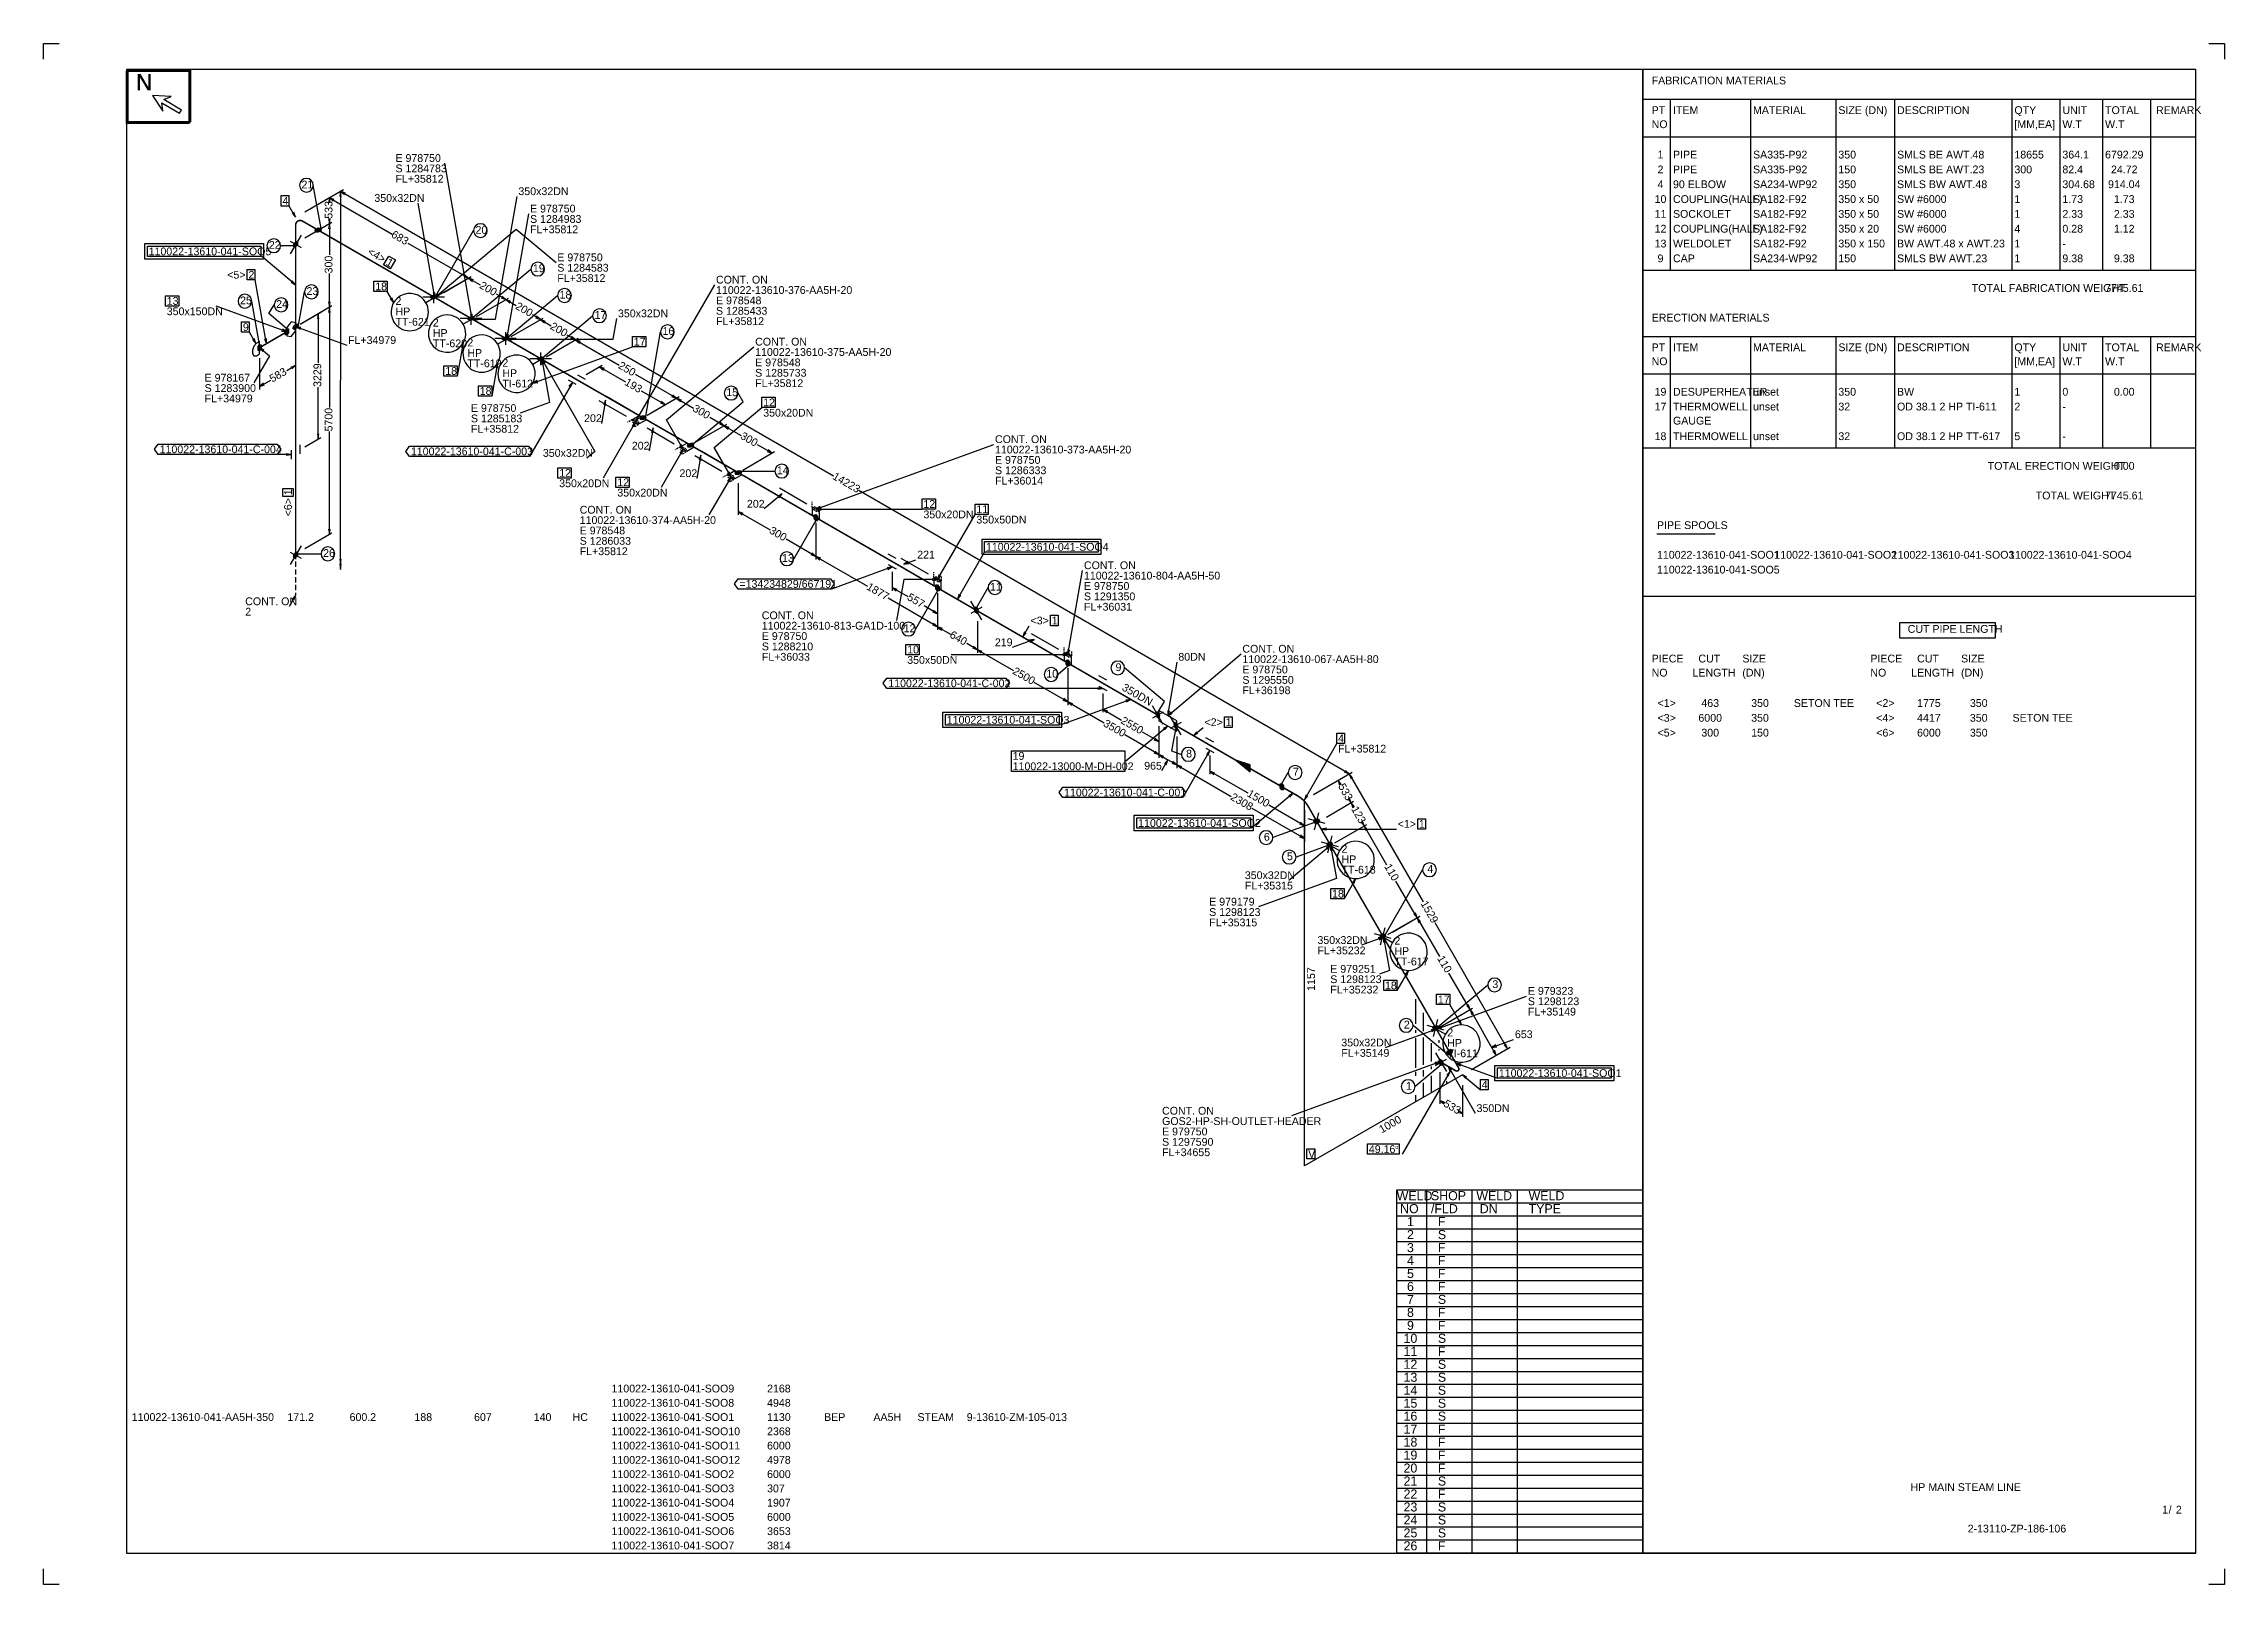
# Model space of a CAD drawing. Extents: x 0 to 841, y 0 to 594.
import ezdxf

# ---------------------------------------------------------------- set-up
doc = ezdxf.new("R2010")
doc.units = 0
doc.linetypes.add('GT100', pattern=[1, 0.666667, -0.333333])
doc.linetypes.add('GT110', pattern=[3, 2, -1])
doc.styles.add('HTX1', font='O8116901', dxfattribs={"width": 1.02})

msp = doc.modelspace()

# ---------------------------------------------------------------- texts
at = {"layer": 'GT_1', "style": 'HTX1', "width": 1.02}
for s, height, p in [('N', 6.25, (35.6, 576)), ('N', 6.25, (35.8, 576)), ('FABRICATION MATERIALS', 3, (620.129, 578.286)), ('PT', 3, (620.129, 566.857)), ('NO', 3, (620.129, 561.429)), ('ITEM', 3, (628.357, 566.857)), ('MATERIAL', 3, (659.214, 566.857)), ('SIZE (DN)', 3, (692.129, 566.857)), ('DESCRIPTION', 3, (714.757, 566.857)), ('QTY', 3, (760.014, 566.857)), ('[MM,EA]', 3, (760.014, 561.429)), ('W.T', 3, (778.529, 561.429)), ('UNIT', 3, (778.529, 566.857)), ('W.T', 3, (794.986, 561.429)), ('TOTAL', 3, (794.986, 566.857)), (' REMARK', 3, (813.5, 566.857)), ('S 1284783', 3, (135.686, 544.4)), ('E 978750', 3, (135.686, 548.4)), ('  2', 3, (620.129, 544)), ('  1', 3, (620.129, 549.714)), ('PIPE', 3, (628.357, 549.714)), ('PIPE', 3, (628.357, 544)), ('SA335-P92', 3, (659.214, 549.714)), ('SA335-P92', 3, (659.214, 544)), ('350', 3, (692.129, 549.714)), ('150', 3, (692.129, 544)), ('SMLS BE AWT.48', 3, (714.757, 549.714)), ('SMLS BE AWT.23', 3, (714.757, 544)), ('300', 3, (760.014, 544)), ('18655', 3, (760.014, 549.714)), ('364.1', 3, (778.529, 549.714)), ('82.4', 3, (778.529, 544)), ('6792.29', 3, (794.986, 549.714)), ('  24.72', 3, (794.986, 544)), ('21', 3, (99.457, 538.2)), ('FL+35812', 3, (135.686, 540.4)), ('350x32DN', 3, (183.1, 535.6)), ('  4', 3, (620.129, 538.286)), ('90 ELBOW', 3, (628.357, 538.286)), ('SA234-WP92', 3, (659.214, 538.286)), ('350', 3, (692.129, 538.286)), ('SMLS BW AWT.48', 3, (714.757, 538.286)), ('3', 3, (760.014, 538.286)), ('304.68', 3, (778.529, 538.286)), (' 914.04', 3, (794.986, 538.286)), ('4', 3, (92.143, 531.9)), ('350x32DN', 3, (127.543, 533)), ('E 978750', 3, (187.6, 528.9)), (' 10', 3, (620.129, 532.571)), (' 11', 3, (620.129, 526.857)), ('SOCKOLET', 3, (628.357, 526.857)), ('COUPLING(HALF)', 3, (628.357, 532.571)), ('SA182-F92', 3, (659.214, 532.571)), ('SA182-F92', 3, (659.214, 526.857)), ('350 x 50', 3, (692.129, 532.571)), ('350 x 50', 3, (692.129, 526.857)), ('SW #6000', 3, (714.757, 532.571)), ('SW #6000', 3, (714.757, 526.857)), ('1', 3, (760.014, 532.571)), ('1', 3, (760.014, 526.857)), ('2.33', 3, (778.529, 526.857)), ('1.73', 3, (778.529, 532.571)), ('   2.33', 3, (794.986, 526.857)), ('   1.73', 3, (794.986, 532.571)), ('20', 3, (166.571, 520.7)), ('S 1284983', 3, (187.6, 524.9)), ('FL+35812', 3, (187.6, 520.9)), (' 12', 3, (620.129, 521.143)), ('COUPLING(HALF)', 3, (628.357, 521.143)), ('SA182-F92', 3, (659.214, 521.143)), ('350 x 20', 3, (692.129, 521.143)), ('SW #6000', 3, (714.757, 521.143)), ('4', 3, (760.014, 521.143)), ('0.28', 3, (778.529, 521.143)), ('   1.12', 3, (794.986, 521.143)), ('110022-13610-041-SOO5', 3, (40.5, 512.4)), ('22', 3, (86.857, 514.9)), ('E 978750', 3, (198.1, 510.1)), (' 13', 3, (620.129, 515.429)), ('WELDOLET', 3, (628.357, 515.429)), ('SA182-F92', 3, (659.214, 515.429)), ('350 x 150', 3, (692.129, 515.429)), ('BW AWT.48 x AWT.23', 3, (714.757, 515.429)), ('1', 3, (760.014, 515.429)), ('-', 3, (778.529, 515.429)), ('<5>', 3, (70.814, 503.4)), ('2', 3, (78.974, 503.4)), ('19', 3, (188.671, 505.9)), ('S 1284583', 3, (198.1, 506.1)), ('FL+35812', 3, (198.1, 502.1)), ('  9', 3, (620.129, 509.714)), ('CAP', 3, (628.357, 509.714)), ('SA234-WP92', 3, (659.214, 509.714)), ('150', 3, (692.129, 509.714)), ('SMLS BW AWT.23', 3, (714.757, 509.714)), ('1', 3, (760.014, 509.714)), ('9.38', 3, (778.529, 509.714)), ('   9.38', 3, (794.986, 509.714)), ('13', 3, (47.486, 493.3)), ('25', 3, (75.757, 493.5)), ('23', 3, (101.371, 497.1)), ('18', 3, (127.886, 498.9)), ('2', 3, (135.715, 493.243)), ('18', 3, (198.971, 495.7)), ('CONT. ON', 3, (259.3, 501.5)), ('110022-13610-376-AA5H-20', 3, (259.3, 497.5)), ('E 978548', 3, (259.3, 493.5)), ('TOTAL FABRICATION WEIGHT', 3, (743.557, 498.286)), ('7745.61', 3, (794.986, 498.286)), ('350x150DN', 3, (47.486, 489.3)), ('24', 3, (89.671, 492.1)), ('TT-621', 3, (135.715, 485.243)), ('HP', 3, (135.715, 489.243)), ('2', 3, (150.115, 484.943)), ('17', 3, (212.471, 487.9)), ('350x32DN', 3, (221.5, 488.5)), ('S 1285433', 3, (259.3, 489.5)), ('FL+35812', 3, (259.3, 485.5)), ('ERECTION MATERIALS', 3, (620.129, 486.857)), ('9', 3, (76.843, 483.2)), ('FL+34979', 3, (117.4, 478.2)), ('TT-620', 3, (150.115, 476.943)), ('HP', 3, (150.115, 480.943)), ('2', 3, (163.415, 477.243)), ('17', 3, (227.6, 477.6)), ('16', 3, (238.671, 481.7)), ('CONT. ON', 3, (274.4, 477.6)), ('TT-619', 3, (163.415, 469.243)), ('HP', 3, (163.415, 473.243)), ('2', 3, (176.915, 469.443)), ('110022-13610-375-AA5H-20', 3, (274.4, 473.6)), ('E 978548', 3, (274.4, 469.6)), ('PT', 3, (620.129, 475.429)), ('NO', 3, (620.129, 470)), ('ITEM', 3, (628.357, 475.429)), ('MATERIAL', 3, (659.214, 475.429)), ('SIZE (DN)', 3, (692.129, 475.429)), ('DESCRIPTION', 3, (714.757, 475.429)), ('QTY', 3, (760.014, 475.429)), ('[MM,EA]', 3, (760.014, 470)), ('W.T', 3, (778.529, 470)), ('UNIT', 3, (778.529, 475.429)), ('W.T', 3, (794.986, 470)), ('TOTAL', 3, (794.986, 475.429)), (' REMARK', 3, (813.5, 475.429)), ('S 1283900', 3, (62.086, 459.7)), ('E 978167', 3, (62.086, 463.7)), ('18', 3, (154.886, 466.3)), ('TI-612', 3, (176.915, 461.443)), ('HP', 3, (176.915, 465.443)), ('S 1285733', 3, (274.4, 465.6)), ('FL+35812', 3, (274.4, 461.6)), ('FL+34979', 3, (62.086, 455.7)), ('E 978750', 3, (164.786, 452)), ('18', 3, (168.186, 458.6)), ('15', 3, (263.257, 458.1)), ('12', 3, (277.5, 454.2)), (' 19', 3, (620.129, 458.286)), (' 17', 3, (620.129, 452.571)), ('THERMOWELL', 3, (628.357, 452.571)), ('DESUPERHEATER', 3, (628.357, 458.286)), ('unset', 3, (659.214, 458.286)), ('unset', 3, (659.214, 452.571)), ('350', 3, (692.129, 458.286)), ('32', 3, (692.129, 452.571)), ('OD 38.1 2 HP TI-611', 3, (714.757, 452.571)), ('BW', 3, (714.757, 458.286)), ('2', 3, (760.014, 452.571)), ('1', 3, (760.014, 458.286)), ('0', 3, (778.529, 458.286)), ('   0.00', 3, (794.986, 458.286)), ('S 1285183', 3, (164.786, 448)), ('FL+35812', 3, (164.786, 444)), ('202', 3, (208.429, 448.1)), ('350x20DN', 3, (277.5, 450.2)), ('GAUGE', 3, (628.357, 447.143)), ('-', 3, (778.529, 452.571)), ('110022-13610-041-C-004', 3, (44.743, 436.1)), ('110022-13610-041-C-003', 3, (141.643, 435.3)), ('350x32DN', 3, (192.543, 434.7)), ('202', 3, (226.829, 437.5)), ('CONT. ON', 3, (366.9, 440)), ('110022-13610-373-AA5H-20', 3, (366.9, 436)), (' 18', 3, (620.129, 441.143)), ('THERMOWELL', 3, (628.357, 441.143)), ('unset', 3, (659.214, 441.143)), ('32', 3, (692.129, 441.143)), ('OD 38.1 2 HP TT-617', 3, (714.757, 441.143)), ('5', 3, (760.014, 441.143)), ('-', 3, (778.529, 441.143)), ('12', 3, (198.843, 427)), ('202', 3, (245.229, 426.9)), ('14', 3, (282.771, 428)), ('S 1286333', 3, (366.9, 428)), ('E 978750', 3, (366.9, 432)), ('TOTAL ERECTION WEIGHT', 3, (749.729, 429.714)), ('   0.00', 3, (794.986, 429.714)), ('350x20DN', 3, (198.843, 423)), ('350x20DN', 3, (221.243, 419.4)), ('12', 3, (221.243, 423.4)), ('FL+36014', 3, (366.9, 424)), ('TOTAL WEIGHT', 3, (768.243, 418.286)), ('7745.61', 3, (794.986, 418.286)), ('CONT. ON', 3, (206.729, 412.8)), ('202', 3, (271.229, 415.1)), ('350x20DN', 3, (339.3, 411)), ('12', 3, (339.3, 415)), ('11', 3, (359.7, 413)), ('S 1286033', 3, (206.729, 400.8)), ('110022-13610-374-AA5H-20', 3, (206.729, 408.8)), ('E 978548', 3, (206.729, 404.8)), ('350x50DN', 3, (359.7, 409)), ('PIPE SPOOLS', 3, (622.186, 406.857)), ('26', 3, (107.771, 396.1)), ('FL+35812', 3, (206.729, 396.8)), ('13', 3, (284.757, 394.2)), ('221', 3, (336.9, 395.5)), ('110022-13610-041-SOO4', 3, (363.4, 398.5)), ('110022-13610-041-SOO1', 3, (622.186, 395.429)), ('110022-13610-041-SOO2', 3, (667.443, 395.429)), ('110022-13610-041-SOO3', 3, (712.7, 395.429)), ('110022-13610-041-SOO4', 3, (757.957, 395.429)), ('=134234829/667191', 3, (268.329, 384.2)), ('CONT. ON', 3, (401.2, 391.4)), ('110022-13610-804-AA5H-50', 3, (401.2, 387.4)), ('110022-13610-041-SOO5', 3, (622.186, 389.714)), ('CONT. ON', 3, (77.743, 377.5)), ('11', 3, (364.971, 383.1)), ('S 1291350', 3, (401.2, 379.4)), ('E 978750', 3, (401.2, 383.4)), ('2', 3, (77.743, 373.5)), ('CONT. ON', 3, (276.971, 372.1)), ('110022-13610-813-GA1D-100', 3, (276.971, 368.1)), ('12', 3, (331.657, 367.1)), ('<3>', 3, (380.6, 370.1)), ('1', 3, (388.76, 370.1)), ('FL+36031', 3, (401.2, 375.4)), ('S 1288210', 3, (276.971, 360.1)), ('E 978750', 3, (276.971, 364.1)), ('10', 3, (333.043, 358.9)), ('219', 3, (366.829, 361.7)), ('CONT. ON', 3, (462.3, 359.2)), ('CUT PIPE LENGTH', 3, (718.871, 366.857)), ('FL+36033', 3, (276.971, 356.1)), ('350x50DN', 3, (333.043, 354.9)), ('9', 3, (413.386, 352.1)), ('80DN', 3, (437.6, 356.1)), ('110022-13610-067-AA5H-80', 3, (462.3, 355.2)), ('E 978750', 3, (462.3, 351.2)), ('PIECE', 3, (620.129, 355.429)), ('     CUT', 3, (632.471, 355.429)), ('SIZE', 3, (655.1, 355.429)), ('PIECE', 3, (704.471, 355.429)), ('     CUT', 3, (716.814, 355.429)), ('SIZE', 3, (739.443, 355.429)), ('110022-13610-041-C-002', 3, (325.743, 345.9)), ('10', 3, (386.657, 349.6)), ('S 1295550', 3, (462.3, 347.2)), ('FL+36198', 3, (462.3, 343.2)), ('NO', 3, (620.129, 350)), ('   LENGTH', 3, (632.471, 350)), ('(DN)', 3, (655.1, 350)), ('NO', 3, (704.471, 350)), ('   LENGTH', 3, (716.814, 350)), ('(DN)', 3, (739.443, 350)), ('  <1>', 3, (620.129, 338.286)), ('      463', 3, (632.471, 338.286)), ('   350', 3, (655.1, 338.286)), ('   SETON TEE', 3, (671.557, 338.286)), ('  <2>', 3, (704.471, 338.286)), ('     1775', 3, (716.814, 338.286)), ('   350', 3, (739.443, 338.286)), ('110022-13610-041-SOO3', 3, (348.3, 331.8)), ('<2>', 3, (447.7, 330.9)), ('1', 3, (455.86, 330.9)), ('  <3>', 3, (620.129, 332.571)), ('  <5>', 3, (620.129, 326.857)), ('     6000', 3, (632.471, 332.571)), ('      300', 3, (632.471, 326.857)), ('   350', 3, (655.1, 332.571)), ('   150', 3, (655.1, 326.857)), ('  <4>', 3, (704.471, 332.571)), ('  <6>', 3, (704.471, 326.857)), ('     4417', 3, (716.814, 332.571)), ('     6000', 3, (716.814, 326.857)), ('   350', 3, (739.443, 332.571)), ('   350', 3, (739.443, 326.857)), ('   SETON TEE', 3, (755.9, 332.571)), ('19', 3, (373.7, 317.9)), ('8', 3, (440.6, 318.8)), ('4', 3, (499.2, 324.7)), ('FL+35812', 3, (499.2, 320.7)), ('110022-13000-M-DH-002', 3, (373.7, 313.9)), ('965', 3, (424.429, 314.1)), ('7', 3, (481.8, 311.8)), ('110022-13610-041-C-001', 3, (393.543, 303.8)), ('110022-13610-041-SOO2', 3, (422.1, 292)), ('<1>', 3, (522.2, 291.7)), ('1', 3, (530.36, 291.7)), ('6', 3, (470.586, 286.7)), ('5', 3, (479.486, 279.2)), ('2', 3, (500.514, 282.043)), ('HP', 3, (500.514, 278.043)), ('350x32DN', 3, (463.243, 271.9)), ('FL+35315', 3, (463.243, 267.9)), ('TT-618', 3, (500.514, 274.043)), ('4', 3, (533.6, 274.3)), ('S 1298123', 3, (449.486, 257.7)), ('E 979179', 3, (449.486, 261.7)), ('18', 3, (496.886, 264.8)), ('FL+35315', 3, (449.486, 253.7)), ('350x32DN', 3, (491.243, 246.9)), ('FL+35232', 3, (491.243, 242.9)), ('2', 3, (520.914, 246.643)), ('HP', 3, (520.914, 242.643)), ('E 979251', 3, (496.186, 235.8)), ('TT-617', 3, (520.914, 238.643)), ('S 1298123', 3, (496.186, 231.8)), ('FL+35232', 3, (496.186, 227.8)), ('18', 3, (517.286, 229.4)), ('3', 3, (558.7, 229.9)), ('E 979323', 3, (572.4, 227.3)), ('17', 3, (537.686, 224)), ('S 1298123', 3, (572.4, 223.3)), ('FL+35149', 3, (572.4, 219.3)), ('350x32DN', 3, (500.443, 207.4)), ('2', 3, (524.586, 214.3)), ('2', 3, (541.314, 211.243)), ('653', 3, (567.4, 210.6)), ('FL+35149', 3, (500.443, 203.4)), ('TI-611', 3, (541.314, 203.243)), ('HP', 3, (541.314, 207.243)), ('1', 3, (525.386, 190.7)), ('4', 3, (554.6, 191.2)), ('110022-13610-041-SOO1', 3, (561.2, 195.6)), ('350DN', 3, (552.6, 182.1)), ('GOS2-HP-SH-OUTLET-HEADER', 3, (431.329, 177.1)), ('CONT. ON', 3, (431.329, 181.1)), ('S 1297590', 3, (431.329, 169.1)), ('E 979750', 3, (431.329, 173.1)), ('49.16', 3, (511.057, 166.3)), ('o', 1.5, (521.257, 167.8)), ('FL+34655', 3, (431.329, 165.1)), ('V', 3, (487.672, 164.43)), ('WELD', 3.5, (521.8, 148.1)), (' SHOP', 3.5, (533.7, 148.1)), (' WELD', 3.5, (551.2, 148.1)), ('   WELD', 3.5, (568.7, 148.1)), (' NO', 3.5, (521.8, 143.1)), (' /FLD', 3.5, (533.7, 143.1)), ('  DN', 3.5, (551.2, 143.1)), ('   TYPE', 3.5, (568.7, 143.1)), ('   2', 3.5, (521.8, 133.1)), ('   1', 3.5, (521.8, 138.1)), ('   S', 3.5, (533.7, 133.1)), ('   F', 3.5, (533.7, 138.1)), ('   4', 3.5, (521.8, 123.1)), ('   3', 3.5, (521.8, 128.1)), ('   F', 3.5, (533.7, 128.1)), ('   F', 3.5, (533.7, 123.1)), ('   5', 3.5, (521.8, 118.1)), ('   F', 3.5, (533.7, 118.1)), ('   6', 3.5, (521.8, 113.1)), ('   7', 3.5, (521.8, 108.1)), ('   S', 3.5, (533.7, 108.1)), ('   F', 3.5, (533.7, 113.1)), ('   8', 3.5, (521.8, 103.1)), ('   9', 3.5, (521.8, 98.1)), ('   F', 3.5, (533.7, 103.1)), ('   F', 3.5, (533.7, 98.1)), ('  10', 3.5, (521.8, 93.1)), ('   S', 3.5, (533.7, 93.1)), ('  11', 3.5, (521.8, 88.1)), ('  12', 3.5, (521.8, 83.1)), ('   S', 3.5, (533.7, 83.1)), ('   F', 3.5, (533.7, 88.1)), ('110022-13610-041-SOO9', 3, (219, 74)), ('2168', 3, (279, 74)), ('  13', 3.5, (521.8, 78.1)), ('  14', 3.5, (521.8, 73.1)), ('   S', 3.5, (533.7, 78.1)), ('   S', 3.5, (533.7, 73.1)), ('110022-13610-041-SOO8', 3, (219, 68.5)), ('4948', 3, (279, 68.5)), ('  15', 3.5, (521.8, 68.1)), ('   S', 3.5, (533.7, 68.1)), ('110022-13610-041-AA5H-350', 3, (34, 63)), ('171.2', 3, (94, 63)), ('600.2', 3, (118, 63)), ('188', 3, (143, 63)), ('607', 3, (166, 63)), ('140', 3, (189, 63)), ('HC', 3, (204, 63)), ('110022-13610-041-SOO1', 3, (219, 63)), ('110022-13610-041-SOO10', 3, (219, 57.5)), ('2368', 3, (279, 57.5)), ('1130', 3, (279, 63)), ('BEP', 3, (301, 63)), ('AA5H', 3, (320, 63)), ('STEAM', 3, (337, 63)), ('9-13610-ZM-105-013', 3, (356, 63)), ('  16', 3.5, (521.8, 63.1)), ('  17', 3.5, (521.8, 58.1)), ('   S', 3.5, (533.7, 63.1)), ('   F', 3.5, (533.7, 58.1)), ('110022-13610-041-SOO11', 3, (219, 52)), ('6000', 3, (279, 52)), ('  18', 3.5, (521.8, 53.1)), ('  19', 3.5, (521.8, 48.1)), ('   F', 3.5, (533.7, 53.1)), ('   F', 3.5, (533.7, 48.1)), ('110022-13610-041-SOO12', 3, (219, 46.5)), ('110022-13610-041-SOO2', 3, (219, 41)), ('4978', 3, (279, 46.5)), ('6000', 3, (279, 41)), ('  20', 3.5, (521.8, 43.1)), ('   F', 3.5, (533.7, 43.1)), ('110022-13610-041-SOO3', 3, (219, 35.5)), ('307', 3, (279, 35.5)), ('  21', 3.5, (521.8, 38.1)), ('  22', 3.5, (521.8, 33.1)), ('   S', 3.5, (533.7, 38.1)), ('   F', 3.5, (533.7, 33.1)), ('HP MAIN STEAM LINE', 3, (720, 36)), ('110022-13610-041-SOO4', 3, (219, 30)), ('110022-13610-041-SOO5', 3, (219, 24.5)), ('6000', 3, (279, 24.5)), ('1907', 3, (279, 30)), ('  23', 3.5, (521.8, 28.1)), ('  24', 3.5, (521.8, 23.1)), ('   S', 3.5, (533.7, 28.1)), ('   S', 3.5, (533.7, 23.1)), ('1', 3, (817, 27.3)), ('/', 3, (819.5, 27.3)), ('2', 3, (822.3, 27.3)), ('110022-13610-041-SOO6', 3, (219, 19)), ('3653', 3, (279, 19)), ('  25', 3.5, (521.8, 18.1)), ('   S', 3.5, (533.7, 18.1)), ('2-13110-ZP-186-106', 3, (742, 20)), ('110022-13610-041-SOO7', 3, (219, 13.5)), ('3814', 3, (279, 13.5)), ('  26', 3.5, (521.8, 13.1)), ('   F', 3.5, (533.7, 13.1))]:
    msp.add_text(s, height=height, dxfattribs=at).set_placement(p)
for s, rotation, p in [('533', 90, (111.39, 526.514)), ('683', -30, (133.768, 519.604)), ('<4>', -30, (124.671, 512.927)), ('300', 90, (111.39, 505.414)), ('1', -30, (131.738, 508.847)), ('200', -30, (167.818, 499.954)), ('200', -30, (181.668, 491.954)), ('200', -30, (195.068, 484.204)), ('250', -30, (221.318, 469.054)), ('583', 30, (88.178, 463.268)), ('3229', 90, (107.06, 461.636)), ('193', -30, (223.788, 462.604)), ('300', -30, (250.018, 452.504)), ('5700', 90, (111.39, 444.486)), ('300', -30, (268.418, 441.904)), ('1', 90, (95.75, 419.917)), ('14223', -30, (303.967, 426.332)), ('<6>', 90, (95.75, 411.757)), ('300', -30, (279.578, 405.454)), ('1877', -30, (317.087, 383.768)), ('557', -30, (332.728, 379.754)), ('640', -30, (349.128, 365.254)), ('2500', -30, (373.387, 351.268)), ('350DN', -30, (415.571, 344.927)), ('3500', -30, (408.387, 331.068)), ('2550', -30, (415.137, 332.168)), ('2308', -30, (457.437, 302.718)), ('1500', -30, (463.837, 304.018)), ('533', -60, (499.108, 307.722)), ('123', -60, (504.158, 298.922)), ('110', -60, (516.908, 276.772)), ('1529', -60, (530.924, 262.463)), ('1157', 90, (490.286, 228.814)), ('110', -60, (537.308, 241.372)), ('533', -30, (539.578, 184.504)), ('1000', 30, (516.071, 173.819))]:
    msp.add_text(s, height=3, rotation=rotation, dxfattribs=at).set_placement(p)

# ---------------------------------------------------------------- linework, layer by layer
at = {"layer": 'GT_1', "flags": 128}
for points in [[(0, 588), (0, 594), (6, 594)], [(835, 594), (841, 594), (841, 588)], [(32, 12), (830, 12), (830, 12), (616.7, 12), (616.7, 584), (32, 584), (32, 12)], [(56, 583.2), (56, 563.2), (32, 563.2), (32, 583.4), (56.2, 583.4), (56.2, 563.4), (32.2, 563.4), (32.2, 583.6), (56.4, 583.6), (56.4, 563.6), (32.4, 563.6), (32.4, 583.8), (56.6, 583.8), (56.6, 563.8), (32.6, 563.8), (32.6, 584)], [(830, 12), (830, 584), (616.7, 584), (616.7, 12), (830, 12)], [(42, 574), (46, 568), (45.6, 571.2), (52.4, 567.2), (53.2, 568.4), (46.4, 572.4), (49.2, 573.6), (42, 574)], [(616.7, 572.571), (830, 572.571)], [(627.329, 572.571), (627.329, 506.688)], [(658.186, 572.571), (658.186, 506.688)], [(691.1, 572.571), (691.1, 506.688)], [(713.729, 572.571), (713.729, 506.688)], [(758.986, 572.571), (758.986, 506.688)], [(777.5, 572.571), (777.5, 506.688)], [(793.957, 572.571), (793.957, 506.688)], [(812.471, 572.571), (812.471, 506.688)], [(616.7, 558.117), (830, 558.117)], [(165.3, 487.8), (154.7, 547.9)], [(107, 522.7), (104, 539.4)], [(91.6, 535.4), (94.6, 535.4), (94.6, 531.4), (91.6, 531.4), (91.6, 535.4)], [(97.2, 527.1), (94.7, 531.4)], [(100.7, 529.1), (115.6, 537.7)], [(100.7, 529.1), (115.6, 537.7)], [(100.7, 529.1), (111.2, 535.2)], [(100.7, 529.1), (111.2, 535.2)], [(110.5, 532.6), (110.2, 534.6), (109.9, 532.6)], [(112.1, 533.9), (110.2, 534.6), (111.7, 533.3)], [(110.2, 534.6), (134.4, 520.6)], [(110.2, 534.6), (110.2, 533.7)], [(114.8, 535.1), (114.5, 537.1), (114.2, 535.1)], [(116.4, 536.4), (114.5, 537.1), (116, 535.8)], [(114.5, 537.1), (304.6, 427.4)], [(114.5, 537.1), (114.5, 464.2)], [(150.9, 496.1), (144.5, 532.5)], [(165.3, 487.8), (174.3, 487.8), (182.6, 535.1)], [(95.9, 528.6), (97.2, 527.1), (96.5, 529)], [(100.7, 519.1), (111.2, 525.2)], [(100.7, 519.1), (111.2, 525.2)], [(104.6, 522.1), (104.8, 521.5), (105.9, 521.4), (107.2, 522.1), (107, 522.7), (105.9, 522.8), (104.6, 522.1)], [(104.633, 522), (107.014, 522)], [(104.7, 521.8), (106.643, 521.8)], [(104.767, 521.6), (106.271, 521.6)], [(104.786, 522.2), (107.167, 522.2)], [(105.157, 522.4), (107.1, 522.4)], [(105.529, 522.6), (107.033, 522.6)], [(109.9, 526.6), (110.2, 524.6), (110.5, 526.6)], [(110.5, 522.6), (110.2, 524.6), (109.9, 522.6)], [(110.2, 524.6), (110.2, 526.5)], [(110.2, 524.6), (110.2, 512.6)], [(150.9, 496.1), (182.3, 522.5), (197.6, 509.6)], [(151.3, 496.8), (165.8, 521.9)], [(178.6, 480.1), (187.1, 528.4)], [(39, 516.9), (84.8, 516.9), (84.8, 510.9), (39, 510.9), (39, 516.9)], [(40, 515.9), (83.8, 515.9), (83.8, 511.9), (40, 511.9), (40, 515.9)], [(96.4, 516.1), (91.4, 516.1)], [(99.3, 520.2), (95.1, 513)], [(95.1, 517.8), (99.3, 515.4)], [(96.4, 516.6), (96.4, 515.7), (97.2, 515.7), (98, 516.6), (98, 517.6), (97.2, 517.6), (96.4, 516.6)], [(96.4, 516.6), (98, 516.6)], [(96.4, 516.4), (97.822, 516.4)], [(96.4, 516.2), (97.644, 516.2)], [(96.4, 516), (97.467, 516)], [(96.4, 515.8), (97.289, 515.8)], [(96.56, 516.8), (98, 516.8)], [(96.72, 517), (98, 517)], [(96.88, 517.2), (98, 517.2)], [(97.04, 517.4), (98, 517.4)], [(97.2, 517.6), (98, 517.6)], [(163.9, 503.6), (140.6, 517)], [(78.5, 506.9), (81.5, 506.9), (81.5, 502.9), (78.5, 502.9), (78.5, 506.9)], [(97.2, 501), (84.2, 511.9)], [(110.2, 492.4), (110.2, 505.4)], [(133.1, 512.1), (135.7, 510.6), (133.7, 507.2), (131.1, 508.7), (133.1, 512.1)], [(162, 504.3), (163.9, 503.6), (162.4, 504.9)], [(165.7, 488.5), (187.9, 507.1)], [(616.7, 506.688), (830, 506.688)], [(47, 496.8), (52.1, 496.8), (52.1, 492.8), (47, 492.8), (47, 496.8)], [(85.9, 478.3), (81.6, 502.9)], [(95.5, 502), (97.2, 501), (95.9, 502.5)], [(98.3, 485.5), (100.6, 498.3)], [(127.4, 502.4), (132.5, 502.4), (132.5, 498.4), (127.4, 498.4), (127.4, 502.4)], [(135, 494.1), (132.5, 498.4)], [(154.6, 496.3), (146.3, 496.3)], [(150.1, 495.6), (149.2, 496.1), (149.7, 496.8), (150.9, 497.1), (151.7, 496.6), (151.3, 495.9), (150.1, 495.6)], [(149.271, 496.2), (151.471, 496.2)], [(149.414, 496.4), (151.586, 496.4)], [(149.557, 496.6), (151.7, 496.6)], [(149.7, 496.8), (151.38, 496.8)], [(150.2, 498), (150.9, 496.1), (150.9, 498.1)], [(150.5, 493.9), (150.5, 498.7)], [(150.5, 497), (151.06, 497)], [(152.2, 497.6), (150.9, 496.1), (152.6, 497.1)], [(152.6, 497.1), (164.9, 504.2)], [(154.4, 498.1), (164.9, 504.2)], [(165.8, 502.9), (163.9, 503.6), (165.4, 502.3)], [(163.9, 503.6), (168.4, 501)], [(178.3, 495.3), (174.7, 497.4)], [(176.4, 496), (178.3, 495.3), (176.8, 496.6)], [(179, 480.8), (198.2, 496.9)], [(228.3, 448.2), (258.8, 501)], [(93.8, 482.9), (66.5, 492.8)], [(83.3, 478), (80.3, 494.7)], [(93.8, 484.1), (86.9, 489.9), (88.9, 493.3)], [(98.9, 485.9), (111.2, 493)], [(98.9, 485.9), (106.9, 490.5)], [(100.7, 486.9), (111.2, 493)], [(106.2, 487.9), (105.9, 489.9), (105.6, 487.9)], [(105.9, 489.9), (105.9, 470.9)], [(109.9, 494.4), (110.2, 492.4), (110.5, 494.4)], [(110.5, 490.4), (110.2, 492.4), (109.9, 490.4)], [(110.2, 492.4), (110.2, 453.7)], [(133.7, 495.6), (135, 494.1), (134.3, 496)], [(150.9, 496.1), (147.4, 494.1)], [(149.38, 496), (151.357, 496)], [(149.74, 495.8), (150.9, 495.8)], [(169, 488), (160.7, 488)], [(165.3, 487.8), (161.8, 485.8)], [(164.5, 487.3), (163.6, 487.8), (164.1, 488.5), (165.3, 488.8), (166.1, 488.3), (165.7, 487.6), (164.5, 487.3)], [(163.6, 487.8), (165.814, 487.8)], [(163.743, 488), (165.929, 488)], [(163.886, 488.2), (166.043, 488.2)], [(164.029, 488.4), (165.94, 488.4)], [(164.5, 488.6), (165.62, 488.6)], [(164.6, 489.7), (165.3, 487.8), (165.3, 489.8)], [(164.9, 485.6), (164.9, 490.4)], [(167.3, 488.1), (165.3, 487.8), (167.3, 487.5)], [(167, 488.8), (179.3, 495.9)], [(168.8, 489.8), (179.3, 495.9)], [(180.2, 494.6), (178.3, 495.3), (179.8, 494)], [(178.3, 495.3), (182.3, 493)], [(178.6, 480.1), (219.6, 480.1), (221, 488)], [(180.3, 481.1), (192.6, 488.2)], [(182.1, 482.1), (192.6, 488.2)], [(191.6, 487.6), (188.5, 489.4)], [(189.7, 488.3), (191.6, 487.6), (190.1, 488.9)], [(192.5, 473), (211.7, 489.1)], [(76.3, 486.7), (79.3, 486.7), (79.3, 482.7), (76.3, 482.7), (76.3, 486.7)], [(81.9, 478.4), (79.4, 482.7)], [(80.6, 479.9), (81.9, 478.4), (81.2, 480.3)], [(85.2, 480.2), (85.9, 478.3), (85.9, 480.3)], [(91.8, 483.2), (93.8, 482.9), (92.1, 483.9)], [(93.2, 483.3), (93.8, 484.1), (94.4, 484), (94.4, 482.5), (93.8, 481.7), (93.2, 481.8), (93.2, 483.3)], [(93.2, 483.2), (94.4, 483.2)], [(93.2, 483), (94.4, 483)], [(93.2, 482.8), (94.4, 482.8)], [(93.2, 482.6), (94.4, 482.6)], [(93.2, 482.4), (94.325, 482.4)], [(93.2, 482.2), (94.175, 482.2)], [(93.2, 482), (94.025, 482)], [(93.2, 481.8), (93.875, 481.8)], [(93.275, 483.4), (94.4, 483.4)], [(93.425, 483.6), (94.4, 483.6)], [(93.575, 483.8), (94.4, 483.8)], [(93.725, 484), (94.4, 484)], [(97.2, 484.9), (97.2, 486.4), (95.5, 486.7), (93.8, 484.5), (93.8, 481.3), (95.5, 481.1), (97.2, 483.2), (97.2, 484.9)], [(96.6, 483.8), (96.1, 484.3), (96.6, 485.3), (97.8, 486), (98.3, 485.5), (97.8, 484.5), (96.6, 483.8)], [(96.15, 484.4), (97.629, 484.4)], [(96.2, 484.2), (97.286, 484.2)], [(96.25, 484.6), (97.85, 484.6)], [(96.35, 484.8), (97.95, 484.8)], [(96.4, 484), (96.943, 484)], [(96.45, 485), (98.05, 485)], [(96.55, 485.2), (98.15, 485.2)], [(96.771, 485.4), (98.25, 485.4)], [(97.114, 485.6), (98.2, 485.6)], [(99.2, 484.6), (97.2, 484.9), (98.9, 483.9)], [(97.2, 484.9), (116.9, 477.7)], [(97.2, 480.9), (97.2, 468.7)], [(97.457, 485.8), (98, 485.8)], [(163.96, 487.6), (165.7, 487.6)], [(164.32, 487.4), (164.9, 487.4)], [(182.3, 480.3), (174, 480.3)], [(178.6, 480.1), (175.1, 478.1)], [(177.8, 479.6), (176.9, 480.1), (177.4, 480.8), (178.6, 481.1), (179.4, 480.6), (179, 479.9), (177.8, 479.6)], [(176.971, 480.2), (179.171, 480.2)], [(177.08, 480), (179.057, 480)], [(177.114, 480.4), (179.286, 480.4)], [(177.257, 480.6), (179.4, 480.6)], [(177.4, 480.8), (179.08, 480.8)], [(177.44, 479.8), (178.6, 479.8)], [(178.2, 477.9), (178.2, 482.7)], [(178.2, 481), (178.76, 481)], [(178.6, 482.1), (178.6, 480.1), (179.3, 482)], [(180.6, 480.4), (178.6, 480.1), (180.6, 479.8)], [(193.5, 486.9), (191.6, 487.6), (193.1, 486.3)], [(191.6, 487.6), (195.7, 485.2)], [(193.8, 473.3), (206.1, 480.4)], [(195.6, 474.3), (206.1, 480.4)], [(205.1, 479.8), (201.9, 481.6)], [(203.2, 480.5), (205.1, 479.8), (203.6, 481.1)], [(207, 479.1), (205.1, 479.8), (206.6, 478.5)], [(205.1, 479.8), (221.9, 470.1)], [(227.1, 481.1), (232.2, 481.1), (232.2, 477.1), (227.1, 477.1), (227.1, 481.1)], [(232.2, 450.4), (237.9, 482.9)], [(616.7, 481.143), (830, 481.143)], [(627.329, 481.143), (627.329, 438.117)], [(658.186, 481.143), (658.186, 438.117)], [(691.1, 481.143), (691.1, 438.117)], [(713.729, 481.143), (713.729, 438.117)], [(758.986, 481.143), (758.986, 438.117)], [(777.5, 481.143), (777.5, 438.117)], [(793.957, 481.143), (793.957, 438.117)], [(812.471, 481.143), (812.471, 438.117)], [(83.3, 476.8), (83.3, 479.2), (82.1, 478.5), (81.1, 477.3), (80.5, 475.8), (80.5, 474.6), (81.1, 473.7), (82.1, 473.7), (83.3, 474.4), (83.3, 476.8)], [(83.3, 476.8), (87.1, 473.6), (81.1, 463.2)], [(82.7, 477.2), (83.3, 478), (83.9, 477.9), (83.9, 476.4), (83.3, 475.6), (82.7, 475.7), (82.7, 477.2)], [(82.7, 477.2), (83.9, 477.2)], [(82.7, 477), (83.9, 477)], [(82.7, 476.8), (83.9, 476.8)], [(82.7, 476.6), (83.9, 476.6)], [(82.7, 476.4), (83.9, 476.4)], [(82.7, 476.2), (83.75, 476.2)], [(82.7, 476), (83.6, 476)], [(82.7, 475.8), (83.45, 475.8)], [(82.85, 477.4), (83.9, 477.4)], [(83, 477.6), (83.9, 477.6)], [(83.15, 477.8), (83.9, 477.8)], [(85, 475.8), (83.3, 476.8), (84.6, 475.3)], [(83.3, 472.8), (83.3, 460.6)], [(161.8, 478.6), (159.5, 465.8)], [(161.8, 476.6), (161.8, 478.6), (161.1, 476.7)], [(192.1, 472.3), (195.1, 455.6), (183.8, 451.5)], [(195.8, 472.5), (187.5, 472.5)], [(188.6, 463.1), (227.1, 477.1)], [(192.1, 472.3), (188.6, 470.3)], [(191.3, 471.8), (190.4, 472.3), (190.9, 473), (192.1, 473.3), (192.9, 472.8), (192.5, 472.1), (191.3, 471.8)], [(190.471, 472.4), (192.671, 472.4)], [(190.58, 472.2), (192.557, 472.2)], [(190.614, 472.6), (192.786, 472.6)], [(190.757, 472.8), (192.9, 472.8)], [(190.9, 473), (192.58, 473)], [(190.94, 472), (192.1, 472)], [(191.7, 470.1), (191.7, 474.9)], [(191.7, 473.2), (192.26, 473.2)], [(193.4, 470.8), (192.1, 472.3), (192.8, 470.4)], [(192.1, 472.3), (212.6, 436.8), (209.5, 434.2)], [(192.8, 470.4), (192.1, 472.3), (192.1, 470.3)], [(246.7, 437.6), (240.2, 448.9), (273.9, 477.1)], [(83.3, 461.8), (87.6, 464.3)], [(84.8, 463.1), (83.3, 461.8), (85.2, 462.5)], [(97.2, 469.9), (93.8, 467.9)], [(95.7, 468.6), (97.2, 469.9), (95.3, 469.2)], [(114.5, 393.3), (114.5, 464.2)], [(154.4, 469.8), (159.5, 469.8), (159.5, 465.8), (154.4, 465.8), (154.4, 469.8)], [(175.1, 470.9), (172.8, 458.1)], [(175.1, 468.9), (175.1, 470.9), (174.4, 469)], [(203.9, 463.4), (187.4, 434.8)], [(190.3, 464.1), (188.6, 463.1), (190.6, 463.4)], [(205.4, 462.6), (202.4, 464.3)], [(203.2, 461.5), (203.9, 463.4), (202.6, 461.9)], [(205.9, 466.3), (208.9, 464.6)], [(209.2, 466.4), (215.4, 470)], [(216.3, 468.7), (214.4, 469.4), (215.9, 468.1)], [(214.4, 469.4), (224.4, 463.6)], [(244.1, 457.3), (228.2, 466.5)], [(616.7, 466.688), (830, 466.688)], [(105.9, 441.6), (105.9, 461.6)], [(167.7, 462.1), (172.8, 462.1), (172.8, 458.1), (167.7, 458.1), (167.7, 462.1)], [(224.8, 450.2), (214.3, 456.3)], [(216.7, 456.5), (215.1, 447.6)], [(216.7, 454.5), (216.7, 456.5), (216, 454.6)], [(227.6, 451.8), (217.1, 457.9)], [(239.8, 454.8), (230.6, 460)], [(232.8, 450.8), (245.1, 457.9)], [(232.8, 450.8), (240.8, 455.4)], [(234.6, 451.8), (245.1, 457.9)], [(237.9, 455.5), (239.8, 454.8), (238.3, 456.1)], [(242.2, 458), (244.1, 457.3), (242.6, 458.6)], [(246, 456.6), (244.1, 457.3), (245.6, 456)], [(244.1, 457.3), (250.6, 453.5)], [(250.6, 439.8), (269.8, 455.9), (267.8, 459.3)], [(277, 457.7), (282.1, 457.7), (282.1, 453.7), (277, 453.7), (277, 457.7)], [(228.3, 448.2), (215.8, 426.5)], [(231.1, 449.8), (232.5, 449), (229.7, 447.4), (226.9, 449), (229.7, 450.6), (231.1, 449.8)], [(227.6, 446.3), (228.3, 448.2), (227, 446.7)], [(229, 450.1), (228.3, 448.2), (229.6, 449.7)], [(229.8, 449.8), (230, 449.2), (231.1, 449.1), (232.4, 449.8), (232.2, 450.4), (231.1, 450.5), (229.8, 449.8)], [(229.8, 449.8), (232.4, 449.8)], [(229.867, 449.6), (232.029, 449.6)], [(229.933, 449.4), (231.657, 449.4)], [(230, 449.2), (231.286, 449.2)], [(230.171, 450), (232.333, 450)], [(230.543, 450.2), (232.267, 450.2)], [(230.914, 450.4), (232.2, 450.4)], [(235.1, 445.9), (233.5, 437)], [(235.1, 443.9), (235.1, 445.9), (234.4, 444)], [(246, 441.2), (235.5, 447.3)], [(251.2, 440.2), (263.5, 447.3)], [(253, 441.2), (263.5, 447.3)], [(262.5, 446.7), (256.9, 449.9)], [(265.1, 427), (258.6, 438.3), (277, 453.7)], [(260.6, 447.4), (262.5, 446.7), (261, 448)], [(264.4, 446), (262.5, 446.7), (264, 445.4)], [(262.5, 446.7), (269, 442.9)], [(42.8, 437.6), (44.2, 439.6), (90.1, 439.6), (91.5, 437.6), (90.1, 435.6), (44.2, 435.6), (42.8, 437.6)], [(98.9, 435.8), (98.9, 439.3)], [(100.7, 438.6), (106.9, 442.2)], [(105.6, 443.6), (105.9, 441.6), (106.2, 443.6)], [(110.2, 404.8), (110.2, 444.5)], [(139.7, 436.8), (141.1, 438.8), (187, 438.8), (188.4, 436.8), (187, 434.8), (141.1, 434.8), (139.7, 436.8)], [(243.2, 439.6), (232.7, 445.7)], [(246.7, 437.6), (238.2, 422.9)], [(249.5, 439.2), (250.9, 438.4), (248.1, 436.8), (245.3, 438.4), (248.1, 440), (249.5, 439.2)], [(245.4, 439.1), (246.7, 437.6), (246, 439.5)], [(246, 435.7), (246.7, 437.6), (245.4, 436.1)], [(248.2, 439.2), (248.4, 438.6), (249.5, 438.5), (250.8, 439.2), (250.6, 439.8), (249.5, 439.9), (248.2, 439.2)], [(248.2, 439.2), (250.8, 439.2)], [(248.267, 439), (250.429, 439)], [(248.333, 438.8), (250.057, 438.8)], [(248.4, 438.6), (249.686, 438.6)], [(248.571, 439.4), (250.733, 439.4)], [(248.943, 439.6), (250.667, 439.6)], [(249.314, 439.8), (250.6, 439.8)], [(280.9, 436.1), (275.3, 439.3)], [(279, 436.8), (280.9, 436.1), (279.4, 437.4)], [(297.8, 414.5), (366.4, 439.5)], [(616.7, 438.117), (830, 438.117)], [(95.5, 435.6), (90.5, 435.6)], [(93.5, 435.3), (95.5, 435.6), (93.5, 435.9)], [(95.5, 437.3), (95.5, 433.8)], [(198.3, 430.5), (203.4, 430.5), (203.4, 426.5), (198.3, 426.5), (198.3, 430.5)], [(261.6, 429), (251.1, 435.1)], [(253.5, 435.3), (251.9, 426.4)], [(253.5, 433.3), (253.5, 435.3), (252.8, 433.4)], [(264.4, 430.6), (253.9, 436.7)], [(267.9, 428.6), (269.3, 427.8), (266.5, 426.2), (263.7, 427.8), (266.5, 429.4), (267.9, 428.6)], [(266.6, 428.6), (266.8, 428), (267.9, 427.9), (269.2, 428.6), (269, 429.2), (267.9, 429.3), (266.6, 428.6)], [(267.343, 429), (269.067, 429)], [(267.714, 429.2), (269, 429.2)], [(269, 429.2), (282, 429.2)], [(269.6, 429.6), (281.9, 436.7)], [(92.3, 419.4), (92.3, 422.5), (96.2, 422.5), (96.2, 419.4), (92.3, 419.4)], [(220.7, 426.9), (225.8, 426.9), (225.8, 422.9), (220.7, 422.9), (220.7, 426.9)], [(265.1, 427), (256.6, 412.3)], [(263.8, 428.5), (265.1, 427), (264.4, 428.9)], [(264.4, 425.1), (265.1, 427), (263.8, 425.5)], [(266.6, 428.6), (269.2, 428.6)], [(266.667, 428.4), (268.829, 428.4)], [(266.733, 428.2), (268.457, 428.2)], [(266.8, 428), (268.086, 428)], [(266.971, 428.8), (269.133, 428.8)], [(267.9, 424.6), (267.9, 412.4)], [(294.3, 416.5), (283.8, 422.6)], [(503.5, 312.5), (314.4, 421.7)], [(269.8, 412.9), (267.9, 413.6), (269.4, 412.3)], [(267.9, 413.6), (280.2, 406.5)], [(284.8, 420.4), (277.9, 414.6)], [(283.5, 418.9), (284.8, 420.4), (283.1, 419.4)], [(294.3, 413.3), (283.8, 419.4)], [(297.8, 411.3), (299.2, 410.5), (299.2, 413.7), (296.4, 415.3), (296.4, 412.1), (297.8, 411.3)], [(297.2, 412.4), (297.8, 412.5), (298.4, 411.7), (298.4, 410.2), (297.8, 410.1), (297.2, 410.9), (297.2, 412.4)], [(297.2, 412.4), (297.875, 412.4)], [(297.2, 412.2), (298.025, 412.2)], [(299.5, 415.5), (297.8, 414.5), (299.8, 414.8)], [(299.8, 414.8), (297.8, 414.5), (299.8, 414.2)], [(297.8, 414.5), (338.8, 414.5)], [(338.8, 418.5), (343.9, 418.5), (343.9, 414.5), (338.8, 414.5), (338.8, 418.5)], [(344.7, 387.4), (359.2, 412.5)], [(359.2, 416.5), (364.3, 416.5), (364.3, 412.5), (359.2, 412.5), (359.2, 416.5)], [(100.7, 399.3), (111.2, 405.4)], [(109.9, 406.8), (110.2, 404.8), (110.5, 406.8)], [(297.8, 410.1), (289.3, 395.4)], [(297.2, 412), (298.175, 412)], [(297.2, 411.8), (298.325, 411.8)], [(297.2, 411.6), (298.4, 411.6)], [(297.2, 411.4), (298.4, 411.4)], [(297.2, 411.2), (298.4, 411.2)], [(297.2, 411), (298.4, 411)], [(297.275, 410.8), (298.4, 410.8)], [(297.425, 410.6), (298.4, 410.6)], [(297.575, 410.4), (298.4, 410.4)], [(297.725, 410.2), (298.4, 410.2)], [(297.8, 409.3), (297.8, 395.1)], [(297.8, 407.3), (297.8, 395.1)], [(644.626, 404.829), (622.186, 404.829)], [(99.3, 400.4), (95.1, 393.2)], [(95.1, 398), (99.3, 395.6)], [(96.4, 396.8), (96.4, 395.9), (97.2, 395.9), (98, 396.8), (98, 397.8), (97.2, 397.8), (96.4, 396.8)], [(96.4, 396.8), (98, 396.8)], [(96.4, 396.6), (97.822, 396.6)], [(96.4, 396.4), (97.644, 396.4)], [(96.4, 396.2), (97.467, 396.2)], [(96.4, 396), (97.289, 396)], [(96.56, 397), (98, 397)], [(96.72, 397.2), (98, 397.2)], [(96.88, 397.4), (98, 397.4)], [(97.04, 397.6), (98, 397.6)], [(97.2, 397.8), (98, 397.8)], [(98, 397.3), (107, 397.3)], [(114.2, 395.3), (114.5, 393.3), (114.8, 395.3)], [(297.8, 396.3), (286.4, 402.9)], [(295.9, 397), (297.8, 396.3), (296.3, 397.6)], [(299.7, 395.6), (297.8, 396.3), (299.3, 395)], [(297.8, 396.3), (317.7, 384.8)], [(328.8, 395.5), (325.7, 397.2)], [(341.2, 389.4), (330.7, 395.5)], [(352.4, 379.8), (362.9, 398)], [(361.9, 403), (407.7, 403), (407.7, 397), (361.9, 397), (361.9, 403)], [(362.9, 402), (406.7, 402), (406.7, 398), (362.9, 398), (362.9, 402)], [(114.2, 393.3), (114.5, 391.3), (114.8, 393.3)], [(266.4, 385.7), (267.8, 387.7), (303.5, 387.7), (304.9, 385.7), (303.5, 383.7), (267.8, 383.7), (266.4, 385.7)], [(327.3, 392.3), (303.8, 383.7)], [(325.6, 391.3), (327.3, 392.3), (325.3, 391.9)], [(325.7, 393.2), (328.8, 391.5)], [(327.3, 390.3), (327.3, 383.1)], [(344.7, 387.4), (331.7, 387.4), (328.9, 371.6)], [(341.2, 386.2), (330.7, 392.3)], [(331.7, 393.3), (336.4, 395)], [(333.4, 394.3), (331.7, 393.3), (333.7, 393.6)], [(342.7, 387.1), (344.7, 387.4), (342.7, 387.7)], [(344.7, 384.2), (346.1, 383.4), (346.1, 386.6), (343.3, 388.2), (343.3, 385), (344.7, 384.2)], [(345.4, 389.3), (344.7, 387.4), (346, 388.9)], [(395, 358.4), (400.7, 390.9)], [(97.2, 381.3), (94.7, 377)], [(96.5, 379.4), (97.2, 381.3), (95.9, 379.8)], [(344.7, 369.2), (325.7, 380.2)], [(329.2, 383.6), (327.3, 384.3), (328.8, 383)], [(327.3, 384.3), (333.3, 380.8)], [(344.7, 383), (336.2, 368.3)], [(344.1, 385.3), (344.7, 385.4), (345.3, 384.6), (345.3, 383.1), (344.7, 383), (344.1, 383.8), (344.1, 385.3)], [(344.1, 385.2), (344.85, 385.2)], [(344.1, 385), (345, 385)], [(344.1, 384.8), (345.15, 384.8)], [(344.1, 384.6), (345.3, 384.6)], [(344.1, 384.4), (345.3, 384.4)], [(344.1, 384.2), (345.3, 384.2)], [(344.1, 384), (345.3, 384)], [(344.1, 383.8), (345.3, 383.8)], [(344.25, 383.6), (345.3, 383.6)], [(344.4, 383.4), (345.3, 383.4)], [(344.55, 383.2), (345.3, 383.2)], [(344.7, 382.2), (344.7, 373)], [(344.7, 382.2), (344.7, 368)], [(344.7, 380.2), (344.7, 368)], [(353.1, 381.7), (352.4, 379.8), (353.7, 381.3)], [(361.8, 371.9), (357.6, 379.1)], [(359.7, 376.5), (364.2, 384.3)], [(616.7, 380.974), (830, 380.974)], [(344.7, 374.2), (339.6, 377.2)], [(342.8, 374.9), (344.7, 374.2), (343.2, 375.5)], [(342.8, 369.9), (344.7, 369.2), (343.2, 370.5)], [(361.8, 376.7), (357.6, 374.3)], [(360.1, 376.3), (359.3, 376.7), (358.9, 376), (359.3, 374.8), (360.1, 374.3), (360.5, 375.1), (360.1, 376.3)], [(358.9, 376), (360.2, 376)], [(358.967, 375.8), (360.267, 375.8)], [(359.014, 376.2), (360.133, 376.2)], [(359.033, 375.6), (360.333, 375.6)], [(359.1, 375.4), (360.4, 375.4)], [(359.129, 376.4), (359.9, 376.4)], [(359.167, 375.2), (360.467, 375.2)], [(359.233, 375), (360.45, 375)], [(359.3, 374.8), (360.35, 374.8)], [(359.62, 374.6), (360.25, 374.6)], [(360.1, 371.3), (360.1, 359.1)], [(360.1, 371.3), (360.1, 359.1)], [(388.3, 373.6), (391.3, 373.6), (391.3, 369.6), (388.3, 369.6), (388.3, 373.6)], [(715.786, 370.886), (752.557, 370.886), (752.557, 364.829), (715.786, 364.829), (715.786, 370.886)], [(332.5, 362.4), (337.6, 362.4), (337.6, 358.4), (332.5, 358.4), (332.5, 362.4)], [(346.6, 368.5), (344.7, 369.2), (346.2, 367.9)], [(344.7, 369.2), (349.7, 366.3)], [(360.1, 360.3), (356, 362.7)], [(382, 364.3), (373.5, 361.2)], [(377.6, 365.3), (380.1, 369.6)], [(378.3, 367.2), (377.6, 365.3), (378.9, 366.8)], [(380.3, 363.3), (382, 364.3), (380, 364)], [(391.5, 360.4), (381, 366.5)], [(391.5, 357.2), (381, 363.3)], [(395, 358.4), (350, 358.4)], [(358.2, 361), (360.1, 360.3), (358.6, 361.6)], [(362, 359.6), (360.1, 360.3), (361.6, 359)], [(360.1, 360.3), (374, 352.3)], [(395, 354), (391.2, 350.8)], [(393, 358.1), (395, 358.4), (393, 358.7)], [(395, 355.2), (396.4, 354.4), (396.4, 357.6), (393.6, 359.2), (393.6, 356), (395, 355.2)], [(394.4, 356.3), (395, 356.4), (395.6, 355.6), (395.6, 354.1), (395, 354), (394.4, 354.8), (394.4, 356.3)], [(394.4, 356.2), (395.15, 356.2)], [(394.4, 356), (395.3, 356)], [(394.4, 355.8), (395.45, 355.8)], [(394.4, 355.6), (395.6, 355.6)], [(394.4, 355.4), (395.6, 355.4)], [(394.4, 355.2), (395.6, 355.2)], [(394.4, 355), (395.6, 355)], [(394.4, 354.8), (395.6, 354.8)], [(394.55, 354.6), (395.6, 354.6)], [(394.7, 354.4), (395.6, 354.4)], [(394.85, 354.2), (395.6, 354.2)], [(395, 360.4), (395, 358.4), (395.7, 360.3)], [(429.7, 336.1), (432.2, 340.4), (416.9, 353.3)], [(433.5, 334.9), (461.8, 358.7)], [(433.5, 334.9), (437.1, 355.6)], [(323.8, 347.4), (325.2, 349.4), (371.1, 349.4), (372.5, 347.4), (371.1, 345.4), (325.2, 345.4), (323.8, 347.4)], [(408.5, 345.4), (371.5, 345.4)], [(395, 340.2), (382, 347.7)], [(395, 353.2), (395, 339)], [(395, 351.2), (395, 339)], [(406.5, 345.1), (408.5, 345.4), (406.5, 345.7)], [(410, 348.6), (406.9, 350.3)], [(406.9, 346.3), (410, 344.6)], [(419.3, 341.2), (392, 331.3)], [(393.1, 340.9), (395, 340.2), (393.5, 341.5)], [(396.9, 339.5), (395, 340.2), (396.5, 338.9)], [(395, 340.2), (409, 332.1)], [(408.5, 343.4), (408.5, 336.2)], [(410.4, 336.7), (408.5, 337.4), (410, 336.1)], [(408.5, 337.4), (415.7, 333.2)], [(417.6, 340.2), (419.3, 341.2), (417.3, 340.9)], [(431.8, 331.5), (427.6, 338.7)], [(437, 330.9), (437, 332.9), (430.1, 336.9), (430.1, 332.9), (437, 328.9), (437, 330.9)], [(433.5, 336.9), (433.5, 334.9), (434.2, 336.8)], [(434.8, 336.4), (433.5, 334.9), (435.2, 335.9)], [(346.8, 336.3), (392.6, 336.3), (392.6, 330.3), (346.8, 330.3), (346.8, 336.3)], [(347.8, 335.3), (391.6, 335.3), (391.6, 331.3), (347.8, 331.3), (347.8, 335.3)], [(433.5, 330.9), (417.4, 317.4)], [(430.1, 324.9), (423.8, 328.6)], [(431.8, 336.3), (427.6, 333.9)], [(430.1, 335.9), (429.3, 336.3), (428.9, 335.6), (429.3, 334.4), (430.1, 333.9), (430.5, 334.7), (430.1, 335.9)], [(428.9, 335.6), (430.2, 335.6)], [(428.967, 335.4), (430.267, 335.4)], [(429.014, 335.8), (430.133, 335.8)], [(429.033, 335.2), (430.333, 335.2)], [(429.1, 335), (430.4, 335)], [(429.129, 336), (429.9, 336)], [(429.167, 334.8), (430.467, 334.8)], [(429.233, 334.6), (430.45, 334.6)], [(429.3, 334.4), (430.35, 334.4)], [(429.62, 334.2), (430.25, 334.2)], [(430.1, 330.9), (430.1, 318.7)], [(430.1, 330.9), (430.1, 323.7)], [(430.1, 330.9), (430.1, 318.7)], [(432.2, 329.4), (433.5, 330.9), (431.8, 329.9)], [(438.7, 327.5), (434.5, 334.7)], [(438.7, 332.3), (434.5, 329.9)], [(436.6, 330.2), (435, 321.3), (438.8, 320)], [(437, 331.9), (436.2, 332.3), (435.8, 331.6), (436.2, 330.4), (437, 329.9), (437.4, 330.7), (437, 331.9)], [(435.8, 331.6), (437.1, 331.6)], [(435.867, 331.4), (437.167, 331.4)], [(435.914, 331.8), (437.033, 331.8)], [(435.933, 331.2), (437.233, 331.2)], [(436, 331), (437.3, 331)], [(436.029, 332), (436.8, 332)], [(436.067, 330.8), (437.367, 330.8)], [(436.133, 330.6), (437.35, 330.6)], [(436.2, 330.4), (437.25, 330.4)], [(436.52, 330.2), (437.15, 330.2)], [(443.4, 327.2), (447.2, 330.4)], [(444.7, 328.7), (443.4, 327.2), (445.1, 328.2)], [(455.4, 334.4), (458.4, 334.4), (458.4, 330.4), (455.4, 330.4), (455.4, 334.4)], [(498.7, 328.2), (501.7, 328.2), (501.7, 324.2), (498.7, 324.2), (498.7, 328.2)], [(373.2, 321.4), (417, 321.4), (417, 313.4), (373.2, 313.4), (373.2, 321.4)], [(430.1, 319.9), (417, 327.5)], [(428.2, 325.6), (430.1, 324.9), (428.6, 326.2)], [(428.2, 320.6), (430.1, 319.9), (428.6, 321.2)], [(432, 319.2), (430.1, 319.9), (431.6, 318.6)], [(430.1, 319.9), (433.6, 317.9)], [(437, 326.9), (437, 314.7)], [(437, 326.9), (437, 314.7)], [(449.8, 321.5), (439.3, 303.3)], [(451.3, 324.7), (448.2, 326.4)], [(448.2, 322.4), (451.3, 320.7)], [(449.1, 319.6), (449.8, 321.5), (448.5, 320)], [(486.2, 302.5), (498.7, 324.2)], [(433.6, 317.9), (431.1, 313.6)], [(432.9, 316), (433.6, 317.9), (432.3, 316.4)], [(437, 315.9), (433.6, 317.9)], [(435.1, 316.6), (437, 315.9), (435.5, 317.2)], [(438.9, 315.2), (437, 315.9), (438.5, 314.6)], [(437, 315.9), (458, 303.8)], [(449.8, 319.5), (449.8, 312.3)], [(451.7, 312.8), (449.8, 313.5), (451.3, 312.2)], [(449.8, 313.5), (464.4, 305.1)], [(465.3, 314.5), (465.3, 316), (459.8, 317.7), (465.3, 313.2), (465.3, 315.8), (460.3, 317.4), (465.3, 313.3), (465.3, 315.7), (460.9, 317.1), (465.3, 313.4), (465.3, 315.5), (461.4, 316.7), (465.3, 313.6), (465.3, 315.3), (461.9, 316.5), (465.3, 313.8), (465.3, 315.1), (462.5, 316.1), (465.3, 314), (465.3, 314.9), (462.9, 315.9), (465.3, 314.2), (465.3, 314.7), (463.5, 315.5), (465.3, 314.4), (465.3, 314.5), (459.8, 317.7)], [(477.5, 308.7), (480, 313)], [(489.7, 304.5), (504.6, 313.1)], [(489.7, 304.5), (504.6, 313.1)], [(501.6, 313.2), (503.5, 312.5), (502, 313.8)], [(504.8, 311), (503.5, 312.5), (504.2, 310.6)], [(503.5, 312.5), (532, 263.1)], [(391.6, 305.3), (393, 307.3), (438.9, 307.3), (440.3, 305.3), (438.9, 303.3), (393, 303.3), (391.6, 305.3)], [(481.9, 305), (465.8, 291.5)], [(476.9, 308.6), (477.5, 308.7), (478.1, 307.9), (478.1, 306.4), (477.5, 306.3), (476.9, 307.1), (476.9, 308.6)], [(476.9, 308.6), (477.575, 308.6)], [(476.9, 308.4), (477.725, 308.4)], [(476.9, 308.2), (477.875, 308.2)], [(476.9, 308), (478.025, 308)], [(476.9, 307.8), (478.1, 307.8)], [(476.9, 307.6), (478.1, 307.6)], [(476.9, 307.4), (478.1, 307.4)], [(476.9, 307.2), (478.1, 307.2)], [(476.975, 307), (478.1, 307)], [(477.125, 306.8), (478.1, 306.8)], [(477.275, 306.6), (478.1, 306.6)], [(477.425, 306.4), (478.1, 306.4)], [(480.6, 303.5), (481.9, 305), (480.2, 304)], [(486.9, 304.4), (486.2, 302.5), (487.5, 304)], [(489.7, 304.5), (500.2, 310.6)], [(500.4, 308.4), (499.2, 310), (499.8, 308.1)], [(499.2, 310), (500.1, 308.3)], [(502.9, 302.8), (504.2, 301.3), (503.5, 303.2)], [(420.6, 296.5), (466.4, 296.5), (466.4, 290.5), (420.6, 290.5), (420.6, 296.5)], [(421.6, 295.5), (465.4, 295.5), (465.4, 291.5), (421.6, 291.5), (421.6, 295.5)], [(486.2, 287.5), (466.1, 299.1)], [(486.2, 292.5), (472.5, 300.4)], [(486.2, 161.3), (486.2, 302.5)], [(486.2, 298.5), (486.2, 291.3)], [(486.2, 298.5), (486.2, 286.3)], [(494.2, 293.3), (487.7, 295.1)], [(490.4, 293.3), (489.9, 294.2), (490.5, 295), (491.6, 295.1), (492, 294.3), (491.4, 293.4), (490.4, 293.3)], [(490.05, 294.4), (491.95, 294.4)], [(490.1, 290.9), (491.8, 297.5)], [(490.2, 294.6), (491.85, 294.6)], [(490.35, 294.8), (491.75, 294.8)], [(490.5, 295), (491.65, 295)], [(494.7, 295.8), (505.2, 301.9)], [(494.7, 295.8), (505.2, 301.9)], [(504.2, 301.3), (503.7, 302.1)], [(505.5, 299.7), (504.2, 301.3), (504.9, 299.4)], [(504.2, 301.3), (505.2, 299.5)], [(529.9, 295.2), (532.9, 295.2), (532.9, 291.2), (529.9, 291.2), (529.9, 295.2)], [(490.1, 293.7), (474.1, 287.9)], [(484.3, 293.2), (486.2, 292.5), (484.7, 293.8)], [(484.3, 288.2), (486.2, 287.5), (484.7, 288.8)], [(489.9, 294.2), (491.933, 294.2)], [(490.011, 294), (491.8, 294)], [(490.122, 293.8), (491.667, 293.8)], [(490.233, 293.6), (491.533, 293.6)], [(490.344, 293.4), (491.4, 293.4)], [(494.7, 291.5), (492.7, 291.2), (494.7, 290.9)], [(492.7, 291.2), (521.7, 291.2)], [(499.3, 284.4), (492.8, 286.2)], [(495.5, 284.4), (495, 285.3), (495.6, 286.1), (496.7, 286.2), (497.1, 285.4), (496.5, 284.5), (495.5, 284.4)], [(495.2, 282), (496.9, 288.6)], [(495.525, 286), (496.8, 286)], [(498, 285.9), (510.3, 293)], [(499.8, 286.9), (510.3, 293)], [(508, 294), (509.3, 292.4), (508.6, 294.3)], [(509.3, 292.4), (508.8, 293.3)], [(510.6, 290.9), (509.3, 292.4), (510, 290.5)], [(509.3, 292.4), (517.9, 277.4)], [(496.3, 284.9), (498.6, 272.1), (468.5, 261.2)], [(496.3, 284.9), (480.2, 271.4)], [(495.2, 284.8), (483, 280.4)], [(495, 283.4), (496.3, 284.9), (494.6, 283.9)], [(495.056, 285.2), (496.967, 285.2)], [(495.075, 285.4), (497.1, 285.4)], [(495.167, 285), (496.833, 285)], [(495.225, 285.6), (497, 285.6)], [(495.278, 284.8), (496.7, 284.8)], [(495.375, 285.8), (496.9, 285.8)], [(495.389, 284.6), (496.567, 284.6)], [(497, 283), (496.3, 284.9), (496.3, 282.9)], [(496.3, 284.9), (499.8, 282.9)], [(506, 272.1), (501.5, 264.3)], [(505.3, 270.2), (506, 272.1), (504.7, 270.6)], [(517.3, 250.4), (531.8, 275.5)], [(529.7, 257), (521.5, 271.1)], [(496.4, 268.3), (501.5, 268.3), (501.5, 264.3), (496.4, 264.3), (496.4, 268.3)], [(515.6, 246.6), (517.3, 253.2)], [(518.4, 250.5), (530.7, 257.6)], [(520.2, 251.5), (530.7, 257.6)], [(528.4, 258.5), (529.7, 257), (529, 258.9)], [(531, 255.5), (529.7, 257), (530.4, 255.1)], [(529.7, 257), (538.3, 242)], [(564.5, 206.5), (536.6, 255)], [(516.7, 249.5), (508.2, 246.4)], [(519.7, 249), (513.2, 250.8)], [(515, 248.5), (516.7, 249.5), (514.7, 249.2)], [(516.7, 249.5), (519, 236.7), (515.2, 235.3)], [(515.9, 249), (515.4, 249.9), (516, 250.7), (517.1, 250.8), (517.5, 250), (516.9, 249.1), (515.9, 249)], [(515.456, 249.8), (517.367, 249.8)], [(515.475, 250), (517.5, 250)], [(515.567, 249.6), (517.233, 249.6)], [(515.625, 250.2), (517.4, 250.2)], [(515.678, 249.4), (517.1, 249.4)], [(515.775, 250.4), (517.3, 250.4)], [(515.789, 249.2), (516.967, 249.2)], [(515.925, 250.6), (517.2, 250.6)], [(517.4, 247.6), (516.7, 249.5), (516.7, 247.5)], [(516.7, 249.5), (520.2, 247.5)], [(526.4, 236.7), (521.9, 228.9)], [(525.7, 234.8), (526.4, 236.7), (525.1, 235.2)], [(550.1, 221.6), (541.9, 235.7)], [(516.8, 232.9), (521.9, 232.9), (521.9, 228.9), (516.8, 228.9), (516.8, 232.9)], [(537.2, 227.5), (542.3, 227.5), (542.3, 223.5), (537.2, 223.5), (537.2, 227.5)], [(537.7, 215), (556.9, 231.1)], [(529.2, 216.1), (529.2, 225.6)], [(532.2, 213.3), (532.2, 220.3)], [(537.1, 214.1), (571.9, 226.8)], [(538.8, 215.1), (551.1, 222.2)], [(540.6, 216.1), (551.1, 222.2)], [(546.8, 215.7), (542.3, 223.5)], [(548.8, 223.1), (550.1, 221.6), (549.4, 223.5)], [(551.4, 220.1), (550.1, 221.6), (550.8, 219.7)], [(550.1, 221.6), (555.1, 212.8)], [(537.1, 214.1), (517.4, 206.9)], [(541.1, 204.6), (528.1, 215.5)], [(529.2, 212.6), (529.2, 213.6)], [(529.2, 199.1), (529.2, 210.6)], [(532.2, 200.3), (532.2, 210.8)], [(540.1, 213.6), (533.6, 215.4)], [(535.4, 213.1), (537.1, 214.1), (535.1, 213.8)], [(536.3, 213.6), (535.8, 214.5), (536.4, 215.3), (537.5, 215.4), (537.9, 214.6), (537.3, 213.7), (536.3, 213.6)], [(535.856, 214.4), (537.767, 214.4)], [(535.875, 214.6), (537.9, 214.6)], [(535.967, 214.2), (537.633, 214.2)], [(536, 211.2), (537.7, 217.8)], [(536.025, 214.8), (537.8, 214.8)], [(536.078, 214), (537.5, 214)], [(536.175, 215), (537.7, 215)], [(536.189, 213.8), (537.367, 213.8)], [(536.325, 215.2), (537.6, 215.2)], [(538.8, 215.1), (537.1, 214.1), (539.1, 214.4)], [(537.1, 214.1), (540.6, 212.1)], [(545.5, 217.2), (546.8, 215.7), (546.1, 217.6)], [(560.2, 204), (555.1, 212.8)], [(535.2, 201.6), (535.2, 208.6)], [(536.8, 204.9), (541, 197.7)], [(536.8, 200.1), (541, 202.5)], [(538.5, 202.5), (539.3, 202), (539.7, 200.8), (539.3, 200.1), (538.5, 200.5), (538.1, 201.7), (538.5, 202.5)], [(538.2, 208.8), (538.2, 209.8)], [(538.2, 205.8), (538.2, 206.3)], [(538.25, 202), (539.3, 202)], [(538.35, 202.2), (538.98, 202.2)], [(541.2, 205.5), (541.1, 204.6), (541.9, 204.2), (543.2, 204.9), (543.3, 205.8), (542.5, 206.2), (541.2, 205.5)], [(541.1, 204.6), (542.643, 204.6)], [(541.122, 204.8), (543.014, 204.8)], [(541.144, 205), (543.211, 205)], [(541.167, 205.2), (543.233, 205.2)], [(541.189, 205.4), (543.256, 205.4)], [(541.386, 205.6), (543.278, 205.6)], [(541.5, 204.4), (542.271, 204.4)], [(541.757, 205.8), (543.3, 205.8)], [(542.129, 206), (542.9, 206)], [(550.7, 198.5), (565.6, 207.1)], [(550.7, 198.5), (561.2, 204.6)], [(558.4, 207), (566.9, 210.1)], [(560.1, 208), (558.4, 207), (560.4, 207.3)], [(558.9, 205.5), (560.2, 204), (559.5, 205.9)], [(563.2, 208), (564.5, 206.5), (563.8, 208.4)], [(538.5, 201.5), (481.2, 180.6)], [(547.2, 196.5), (486.2, 161.3)], [(542.4, 197.8), (523.9, 165.8)], [(538.9, 200.3), (528.9, 191.9)], [(529.2, 196.1), (529.2, 197.6)], [(532.2, 195.8), (532.2, 198.3)], [(535.2, 198.6), (535.2, 199.6)], [(535.2, 189.6), (535.2, 196.1)], [(536.8, 200.5), (538.5, 201.5), (536.5, 201.2)], [(538.133, 201.6), (539.433, 201.6)], [(538.15, 201.8), (539.367, 201.8)], [(538.2, 201.4), (539.5, 201.4)], [(538.267, 201.2), (539.567, 201.2)], [(538.333, 201), (539.633, 201)], [(538.4, 200.8), (539.7, 200.8)], [(538.467, 200.6), (539.586, 200.6)], [(538.5, 197.5), (538.5, 185.3)], [(538.7, 200.4), (539.471, 200.4)], [(541.7, 195.9), (542.4, 197.8), (541.1, 196.3)], [(541.2, 193), (541.2, 194)], [(542.9, 198.3), (541.6, 199.8), (542.3, 197.9)], [(541.6, 199.8), (552.1, 181.6)], [(546.7, 200.6), (544.7, 200.9), (546.4, 199.9)], [(544.7, 200.9), (560.7, 195.1)], [(548.9, 195.5), (547.2, 196.5), (548.5, 195)], [(547.2, 196.5), (554.1, 190.7)], [(554.1, 194.7), (557.1, 194.7), (557.1, 190.7), (554.1, 190.7), (554.1, 194.7)], [(559.7, 200.1), (605.5, 200.1), (605.5, 194.1), (559.7, 194.1), (559.7, 200.1)], [(560.7, 199.1), (604.5, 199.1), (604.5, 195.1), (560.7, 195.1), (560.7, 199.1)], [(529.2, 186.1), (529.2, 188.6)], [(532.2, 187.8), (532.2, 193.3)], [(540.4, 185.8), (538.5, 186.5), (540, 185.2)], [(538.5, 186.5), (540.2, 185.5)], [(547.2, 192.5), (547.2, 180.3)], [(545.3, 182.1), (547.2, 181.5), (545.6, 182.7)], [(547.2, 181.5), (546.4, 181.9)], [(510.6, 169.8), (522.8, 169.8), (522.8, 165.8), (510.6, 165.8), (510.6, 169.8)], [(487.2, 167.9), (490.2, 167.9), (490.2, 164), (487.2, 164), (487.2, 167.9)], [(616.7, 152), (521.7, 152), (521.7, 12)], [(533.3, 152), (533.3, 147)], [(550.8, 152), (550.8, 147)], [(568.3, 152), (568.3, 147)], [(616.7, 147), (521.7, 147)], [(533.3, 147), (533.3, 142)], [(550.8, 147), (550.8, 142)], [(568.3, 147), (568.3, 142)], [(616.7, 142), (521.7, 142)], [(616.7, 137), (521.7, 137)], [(533.3, 142), (533.3, 137)], [(533.3, 137), (533.3, 132)], [(550.8, 142), (550.8, 137)], [(550.8, 137), (550.8, 132)], [(568.3, 142), (568.3, 137)], [(568.3, 137), (568.3, 132)], [(616.7, 132), (521.7, 132)], [(616.7, 127), (521.7, 127)], [(533.3, 132), (533.3, 127)], [(533.3, 127), (533.3, 122)], [(550.8, 132), (550.8, 127)], [(550.8, 127), (550.8, 122)], [(568.3, 132), (568.3, 127)], [(568.3, 127), (568.3, 122)], [(616.7, 122), (521.7, 122)], [(533.3, 122), (533.3, 117)], [(550.8, 122), (550.8, 117)], [(568.3, 122), (568.3, 117)], [(616.7, 117), (521.7, 117)], [(616.7, 112), (521.7, 112)], [(533.3, 117), (533.3, 112)], [(533.3, 112), (533.3, 107)], [(550.8, 117), (550.8, 112)], [(550.8, 112), (550.8, 107)], [(568.3, 117), (568.3, 112)], [(568.3, 112), (568.3, 107)], [(616.7, 107), (521.7, 107)], [(616.7, 102), (521.7, 102)], [(533.3, 107), (533.3, 102)], [(533.3, 102), (533.3, 97)], [(550.8, 107), (550.8, 102)], [(550.8, 102), (550.8, 97)], [(568.3, 107), (568.3, 102)], [(568.3, 102), (568.3, 97)], [(616.7, 97), (521.7, 97)], [(533.3, 97), (533.3, 92)], [(550.8, 97), (550.8, 92)], [(568.3, 97), (568.3, 92)], [(616.7, 92), (521.7, 92)], [(616.7, 87), (521.7, 87)], [(533.3, 92), (533.3, 87)], [(533.3, 87), (533.3, 82)], [(550.8, 92), (550.8, 87)], [(550.8, 87), (550.8, 82)], [(568.3, 92), (568.3, 87)], [(568.3, 87), (568.3, 82)], [(616.7, 82), (521.7, 82)], [(616.7, 77), (521.7, 77)], [(533.3, 82), (533.3, 77)], [(533.3, 77), (533.3, 72)], [(550.8, 82), (550.8, 77)], [(550.8, 77), (550.8, 72)], [(568.3, 82), (568.3, 77)], [(568.3, 77), (568.3, 72)], [(616.7, 72), (521.7, 72)], [(533.3, 72), (533.3, 67)], [(550.8, 72), (550.8, 67)], [(568.3, 72), (568.3, 67)], [(616.7, 67), (521.7, 67)], [(616.7, 62), (521.7, 62)], [(533.3, 67), (533.3, 62)], [(533.3, 62), (533.3, 57)], [(550.8, 67), (550.8, 62)], [(550.8, 62), (550.8, 57)], [(568.3, 67), (568.3, 62)], [(568.3, 62), (568.3, 57)], [(616.7, 57), (521.7, 57)], [(616.7, 52), (521.7, 52)], [(533.3, 57), (533.3, 52)], [(533.3, 52), (533.3, 47)], [(550.8, 57), (550.8, 52)], [(550.8, 52), (550.8, 47)], [(568.3, 57), (568.3, 52)], [(568.3, 52), (568.3, 47)], [(616.7, 47), (521.7, 47)], [(533.3, 47), (533.3, 42)], [(550.8, 47), (550.8, 42)], [(568.3, 47), (568.3, 42)], [(616.7, 42), (521.7, 42)], [(616.7, 37), (521.7, 37)], [(533.3, 42), (533.3, 37)], [(533.3, 37), (533.3, 32)], [(550.8, 42), (550.8, 37)], [(550.8, 37), (550.8, 32)], [(568.3, 42), (568.3, 37)], [(568.3, 37), (568.3, 32)], [(616.7, 32), (521.7, 32)], [(616.7, 27), (521.7, 27)], [(533.3, 32), (533.3, 27)], [(533.3, 27), (533.3, 22)], [(550.8, 32), (550.8, 27)], [(550.8, 27), (550.8, 22)], [(568.3, 32), (568.3, 27)], [(568.3, 27), (568.3, 22)], [(616.7, 22), (521.7, 22)], [(616.7, 17), (521.7, 17)], [(533.3, 22), (533.3, 17)], [(533.3, 17), (533.3, 12)], [(550.8, 22), (550.8, 17)], [(550.8, 17), (550.8, 12)], [(568.3, 22), (568.3, 17)], [(568.3, 17), (568.3, 12)], [(616.7, 12), (521.7, 12)], [(6, 0), (0, 0), (0, 6)], [(841, 6), (841, 0), (835, 0)]]:
    msp.add_lwpolyline(points, dxfattribs=at)
for points in [[(98.686, 539.4, 1), (104, 539.4, 1), (98.686, 539.4)], [(171.114, 521.9, 1), (165.8, 521.9, 1), (171.114, 521.9)], [(86.086, 516.1, 1), (91.4, 516.1, 1), (86.086, 516.1)], [(193.214, 507.1, 1), (187.9, 507.1, 1), (193.214, 507.1)], [(74.986, 494.7, 1), (80.3, 494.7, 1), (74.986, 494.7)], [(105.914, 498.3, 1), (100.6, 498.3, 1), (105.914, 498.3)], [(147.436, 494.1, 1), (134.965, 486.9, 1), (147.436, 494.1)], [(203.514, 496.9, 1), (198.2, 496.9, 1), (203.514, 496.9)], [(94.214, 493.3, 1), (88.9, 493.3, 1), (94.214, 493.3)], [(161.836, 485.8, 1), (149.365, 478.6, 1), (161.836, 485.8)], [(217.014, 489.1, 1), (211.7, 489.1, 1), (217.014, 489.1)], [(175.136, 478.1, 1), (162.665, 470.9, 1), (175.136, 478.1)], [(243.214, 482.9, 1), (237.9, 482.9, 1), (243.214, 482.9)], [(188.636, 470.3, 1), (176.165, 463.1, 1), (188.636, 470.3)], [(262.486, 459.3, 1), (267.8, 459.3, 1), (262.486, 459.3)], [(287.314, 429.2, 1), (282, 429.2, 1), (287.314, 429.2)], [(112.314, 397.3, 1), (107, 397.3, 1), (112.314, 397.3)], [(283.986, 395.4, 1), (289.3, 395.4, 1), (283.986, 395.4)], [(369.514, 384.3, 1), (364.2, 384.3, 1), (369.514, 384.3)], [(330.886, 368.3, 1), (336.2, 368.3, 1), (330.886, 368.3)], [(385.886, 350.8, 1), (391.2, 350.8, 1), (385.886, 350.8)], [(411.586, 353.3, 1), (416.9, 353.3, 1), (411.586, 353.3)], [(444.114, 320, 1), (438.8, 320, 1), (444.114, 320)], [(485.314, 313, 1), (480, 313, 1), (485.314, 313)], [(468.786, 287.9, 1), (474.1, 287.9, 1), (468.786, 287.9)], [(499.764, 282.9, 1), (512.235, 275.7, 1), (499.764, 282.9)], [(477.686, 280.4, 1), (483, 280.4, 1), (477.686, 280.4)], [(537.114, 275.5, 1), (531.8, 275.5, 1), (537.114, 275.5)], [(520.164, 247.5, 1), (532.635, 240.3, 1), (520.164, 247.5)], [(562.214, 231.1, 1), (556.9, 231.1, 1), (562.214, 231.1)], [(522.786, 215.5, 1), (528.1, 215.5, 1), (522.786, 215.5)], [(540.564, 212.1, 1), (553.035, 204.9, 1), (540.564, 212.1)], [(523.586, 191.9, 1), (528.9, 191.9, 1), (523.586, 191.9)]]:
    msp.add_lwpolyline(points, format="xyb", dxfattribs=at)
at = {"layer": 'GT_1', "const_width": 0.6, "flags": 128}
for points in [[(99.8, 525.6, 0.577127), (97.2, 524.1)], [(487.7, 299.9, 0.13166), (483.6, 304)], [(544.6, 198, 0.767315), (545.7, 199.1)]]:
    msp.add_lwpolyline(points, format="xyb", dxfattribs=at)
for points in [[(97.2, 524.1), (97.2, 517.1)], [(105.9, 522.1), (99.8, 525.6)], [(150.9, 496.1), (105.9, 522.1)], [(97.2, 517.1), (97.2, 484.9)], [(165.3, 487.8), (150.9, 496.1)], [(178.6, 480.1), (165.3, 487.8)], [(93.8, 482.9), (83.3, 476.8)], [(97.2, 484.9), (97.2, 436.6)], [(192.1, 472.3), (178.6, 480.1)], [(205.7, 464.4), (192.1, 472.3)], [(231.1, 449.8), (205.7, 464.4)], [(249.5, 439.2), (231.1, 449.8)], [(267.9, 428.6), (249.5, 439.2)], [(97.2, 436.6), (97.2, 397.3)], [(297.8, 411.3), (267.9, 428.6)], [(327.3, 394.3), (297.8, 411.3)], [(344.7, 384.2), (327.3, 394.3)], [(360.1, 375.3), (344.7, 384.2)], [(395, 355.2), (360.1, 375.3)], [(408.5, 347.4), (395, 355.2)], [(430.1, 334.9), (408.5, 347.4)], [(449.8, 323.5), (437, 330.9)], [(459.8, 317.7), (449.8, 323.5)], [(477.5, 307.5), (465.3, 314.5)], [(483.6, 304), (477.5, 307.5)], [(491.2, 293.8), (487.7, 299.9)], [(496.3, 284.9), (491.2, 293.8)], [(516.7, 249.5), (496.3, 284.9)], [(537.1, 214.1), (516.7, 249.5)], [(542.2, 205.2), (537.1, 214.1)], [(545.7, 199.1), (542.2, 205.2)], [(538.5, 201.5), (544.6, 198)]]:
    msp.add_lwpolyline(points, dxfattribs=at)
at = {"layer": 'GT_1', "linetype": 'GT100', "flags": 128}
for points in [[(228, 446.4), (229.7, 447.4), (226.9, 449), (225.2, 448)], [(228.3, 447.5), (229.4, 447.6), (229.6, 448.2), (228.3, 448.9), (227.2, 448.8), (227, 448.2), (228.3, 447.5)], [(246.4, 435.8), (248.1, 436.8), (245.3, 438.4), (243.6, 437.4)], [(246.7, 436.9), (247.8, 437), (248, 437.6), (246.7, 438.3), (245.6, 438.2), (245.4, 437.6), (246.7, 436.9)], [(264.8, 425.2), (266.5, 426.2), (263.7, 427.8), (262, 426.8)], [(265.1, 426.3), (266.2, 426.4), (266.4, 427), (265.1, 427.7), (264, 427.6), (263.8, 427), (265.1, 426.3)], [(299.2, 415.7), (299.2, 413.7), (296.4, 415.3), (296.4, 417.3)], [(298.4, 414.9), (298.9, 413.9), (298.4, 413.4), (297.2, 414.1), (296.7, 415.1), (297.2, 415.6), (298.4, 414.9)], [(346.1, 388.6), (346.1, 386.6), (343.3, 388.2), (343.3, 390.2)], [(345.3, 387.8), (345.8, 386.8), (345.3, 386.3), (344.1, 387), (343.6, 388), (344.1, 388.5), (345.3, 387.8)], [(396.4, 359.6), (396.4, 357.6), (393.6, 359.2), (393.6, 361.2)], [(395.6, 358.8), (396.1, 357.8), (395.6, 357.3), (394.4, 358), (393.9, 359), (394.4, 359.5), (395.6, 358.8)]]:
    msp.add_lwpolyline(points, dxfattribs=at)
at = {"layer": 'GT_1', "linetype": 'GT110', "flags": 128}
msp.add_lwpolyline([(97.2, 397.3), (97.2, 381.3)], dxfattribs=at)

msp.set_redraw_order([(e.dxf.handle, doc.entitydb.next_handle()) for e in msp.query("TEXT MTEXT ATTDEF DIMENSION ARC_DIMENSION")])  # texts and dimensions are drawn at this point

doc.saveas('drawing.dxf')
